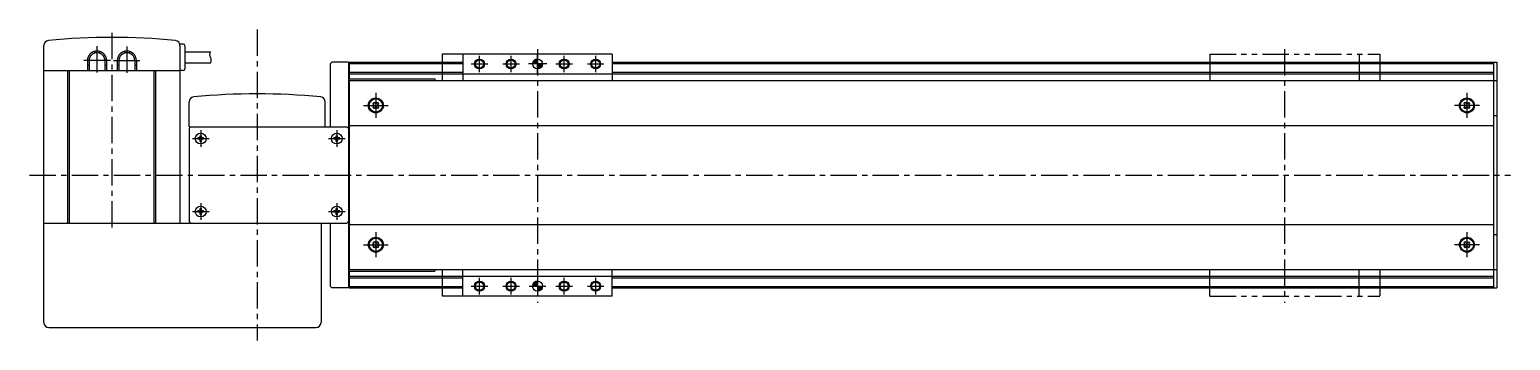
# Model space of a CAD drawing. Extents: x 0 to 1569, y -8 to 733.
# Drawn here: x 419 to 1311, y 545 to 733 of the extents above; entities that cross this region are included whole.
import ezdxf

# ---------------------------------------------------------------- set-up
doc = ezdxf.new("R2010")
doc.units = 0
doc.header["$LTSCALE"] = 0.5
doc.linetypes.add('CENTER', pattern=[50.8, 31.75, -6.35, 6.35, -6.35])
doc.linetypes.add('PHANTOM', pattern=[63.5, 31.75, -6.35, 6.35, -6.35, 6.35, -6.35])
for name, color, linetype in [('MSM_CENTER', 1, 'CENTER'), ('MSM_CONTINUOUS', 7, 'CONTINUOUS'), ('MSM_IMAGINARY', 6, 'PHANTOM'), ('MSM_NARROW', 5, 'CONTINUOUS')]:
    doc.layers.add(name, color=color, linetype=linetype)

# ---------------------------------------------------------------- blocks, each defined once
blk = doc.blocks.new('*U5')
at = {"layer": 'MSM_CONTINUOUS', "linetype": 'CONTINUOUS'}
for p, q in [((722.56, 580.12), (721.91, 579.15)), ((723.54, 580.77), (722.56, 580.12)), ((724.69, 581), (723.54, 580.77)), ((724.69, 580.77), (724.69, 581)), ((724.69, 580.77), (724.69, 580.12)), ((724.69, 580.12), (724.69, 579.15)), ((721.91, 579.15), (721.69, 578)), ((724.69, 579.15), (724.69, 578)), ((724.69, 578), (724.69, 576.85)), ((724.69, 576.85), (724.69, 575.88)), ((724.69, 575.88), (724.69, 575.23)), ((725.83, 575.23), (724.69, 575)), ((724.69, 575), (724.69, 575.23)), ((726.81, 575.88), (725.83, 575.23)), ((727.46, 576.85), (726.81, 575.88)), ((727.69, 578), (727.46, 576.85))]:
    blk.add_line(p, q, dxfattribs=at)
for points in [[(722.56, 580.12), (721.91, 579.15), (724.69, 579.15)], [(723.54, 580.77), (722.56, 580.12), (724.69, 580.12)], [(724.69, 581), (723.54, 580.77), (724.69, 580.77)], [(721.91, 579.15), (721.69, 578), (724.69, 578)], [(724.69, 578), (724.69, 576.85), (727.46, 576.85)], [(724.69, 576.85), (724.69, 575.88), (726.81, 575.88)], [(724.69, 575.88), (724.69, 575.23), (725.83, 575.23)]]:
    blk.add_solid(points, dxfattribs=at)
at = {"layer": 'MSM_CONTINUOUS', "linetype": 'CONTINUOUS', "extrusion": (0, 0, -1)}
for points in [[(-722.56, 580.12), (-724.69, 580.12), (-724.69, 579.15)], [(-723.54, 580.77), (-724.69, 580.77), (-724.69, 580.12)], [(-721.91, 579.15), (-724.69, 579.15), (-724.69, 578)], [(-724.69, 578), (-727.69, 578), (-727.46, 576.85)], [(-724.69, 576.85), (-727.46, 576.85), (-726.81, 575.88)], [(-724.69, 575.88), (-726.81, 575.88), (-725.83, 575.23)], [(-724.69, 575.23), (-725.83, 575.23), (-724.69, 575)]]:
    blk.add_solid(points, dxfattribs=at)
blk = doc.blocks.new('*U6')
at = {"layer": 'MSM_CONTINUOUS', "linetype": 'CONTINUOUS'}
for p, q in [((722.56, 714.12), (721.91, 713.15)), ((723.54, 714.77), (722.56, 714.12)), ((724.69, 715), (723.54, 714.77)), ((724.69, 714.77), (724.69, 715)), ((724.69, 714.77), (724.69, 714.12)), ((724.69, 714.12), (724.69, 713.15)), ((721.91, 713.15), (721.69, 712)), ((724.69, 713.15), (724.69, 712)), ((724.69, 712), (724.69, 710.85)), ((724.69, 710.85), (724.69, 709.88)), ((724.69, 709.88), (724.69, 709.23)), ((725.83, 709.23), (724.69, 709)), ((724.69, 709), (724.69, 709.23)), ((726.81, 709.88), (725.83, 709.23)), ((727.46, 710.85), (726.81, 709.88)), ((727.69, 712), (727.46, 710.85))]:
    blk.add_line(p, q, dxfattribs=at)
for points in [[(722.56, 714.12), (721.91, 713.15), (724.69, 713.15)], [(723.54, 714.77), (722.56, 714.12), (724.69, 714.12)], [(724.69, 715), (723.54, 714.77), (724.69, 714.77)], [(721.91, 713.15), (721.69, 712), (724.69, 712)], [(724.69, 712), (724.69, 710.85), (727.46, 710.85)], [(724.69, 710.85), (724.69, 709.88), (726.81, 709.88)], [(724.69, 709.88), (724.69, 709.23), (725.83, 709.23)]]:
    blk.add_solid(points, dxfattribs=at)
at = {"layer": 'MSM_CONTINUOUS', "linetype": 'CONTINUOUS', "extrusion": (0, 0, -1)}
for points in [[(-722.56, 714.12), (-724.69, 714.12), (-724.69, 713.15)], [(-723.54, 714.77), (-724.69, 714.77), (-724.69, 714.12)], [(-721.91, 713.15), (-724.69, 713.15), (-724.69, 712)], [(-724.69, 712), (-727.69, 712), (-727.46, 710.85)], [(-724.69, 710.85), (-727.46, 710.85), (-726.81, 709.88)], [(-724.69, 709.88), (-726.81, 709.88), (-725.83, 709.23)], [(-724.69, 709.23), (-725.83, 709.23), (-724.69, 709)]]:
    blk.add_solid(points, dxfattribs=at)

msp = doc.modelspace()

# ---------------------------------------------------------------- linework, layer by layer
at = {"layer": 'MSM_CENTER'}
for p, q in [((555.69, 732.74), (555.69, 545.29)), ((468.19, 730.83), (468.19, 611.72)), ((467.23, 714), (451.15, 714)), ((459.19, 722.75), (459.19, 705.91)), ((469.15, 714), (485.23, 714)), ((477.19, 722.5), (477.19, 705.66)), ((689.69, 707), (689.69, 717)), ((708.69, 707), (708.69, 717)), ((724.69, 720.99), (724.69, 568.01)), ((724.69, 706.46), (724.69, 717.54)), ((740.69, 707), (740.69, 717)), ((759.69, 707), (759.69, 717)), ((1174.69, 720.99), (1174.69, 568.01)), ((684.69, 712), (694.69, 712)), ((703.69, 712), (713.69, 712)), ((730.23, 712), (719.15, 712)), ((735.69, 712), (745.69, 712)), ((754.69, 712), (764.69, 712)), ((627.19, 694.5), (627.19, 679.5)), ((1284.69, 694.5), (1284.69, 679.5)), ((619.69, 687), (634.69, 687)), ((1292.19, 687), (1277.19, 687)), ((521.69, 672), (521.69, 662)), ((603.69, 672), (603.69, 662)), ((516.69, 667), (526.69, 667)), ((598.69, 667), (608.69, 667)), ((418.59, 645), (1310.88, 645)), ((521.69, 628), (521.69, 618)), ((603.69, 628), (603.69, 618)), ((516.69, 623), (526.69, 623)), ((598.69, 623), (608.69, 623)), ((627.19, 610.5), (627.19, 595.5)), ((1284.69, 610.5), (1284.69, 595.5)), ((619.69, 603), (634.69, 603)), ((1292.19, 603), (1277.19, 603)), ((689.69, 573), (689.69, 583)), ((708.69, 573), (708.69, 583)), ((740.69, 573), (740.69, 583)), ((759.69, 573), (759.69, 583)), ((684.69, 578), (694.69, 578)), ((703.69, 578), (713.69, 578)), ((719.69, 578), (729.69, 578)), ((735.69, 578), (745.69, 578)), ((754.69, 578), (764.69, 578))]:
    msp.add_line(p, q, dxfattribs=at)
at = {"layer": 'MSM_CONTINUOUS'}
for p, q in [((427.19, 556), (427.19, 723.18)), ((511.19, 724), (509.07, 724)), ((509.19, 723.18), (509.19, 616)), ((512.19, 723), (512.19, 709)), ((453.44, 714), (453.44, 708)), ((454.44, 714), (454.44, 708)), ((457.69, 719.55), (457.69, 718.51)), ((460.69, 719.55), (460.69, 718.51)), ((463.94, 714), (463.94, 708)), ((464.94, 714), (464.94, 708)), ((471.44, 714), (471.44, 708)), ((472.44, 714), (472.44, 708)), ((475.69, 719.55), (475.69, 718.51)), ((478.69, 719.55), (478.69, 718.51)), ((481.94, 714), (481.94, 708)), ((482.94, 714), (482.94, 708)), ((512.19, 719.4), (527.59, 719.4)), ((769.69, 718), (679.69, 718)), ((679.69, 718), (679.69, 702)), ((769.69, 718), (769.69, 702)), ((427.19, 708), (509.19, 708)), ((441.69, 616), (441.69, 708)), ((442.69, 616), (442.69, 708)), ((454.44, 711), (453.44, 711)), ((464.94, 711), (463.94, 711)), ((472.44, 711), (471.44, 711)), ((482.94, 711), (481.94, 711)), ((493.69, 616), (493.69, 708)), ((494.69, 616), (494.69, 708)), ((511.19, 708), (509.19, 708)), ((512.19, 712.6), (527.59, 712.6)), ((600.69, 713), (599.69, 712)), ((599.69, 712), (599.69, 674)), ((610.69, 713), (600.69, 713)), ((610.69, 713), (610.69, 577)), ((611.19, 713), (611.19, 703)), ((611.19, 713), (679.69, 713)), ((611.19, 712.21), (679.69, 712.21)), ((611.19, 707), (679.69, 707)), ((611.19, 706), (1300.69, 706)), ((769.69, 713), (1302.69, 713)), ((769.69, 712.21), (1300.69, 712.21)), ((769.69, 707), (1300.69, 707)), ((1300.69, 713), (1300.69, 577)), ((1302.69, 713), (1302.69, 577)), ((610.69, 703), (662.69, 703)), ((611.19, 702), (1302.69, 702)), ((611.19, 702), (611.19, 588)), ((662.69, 703), (662.69, 702)), ((514.69, 674), (514.69, 689.18)), ((596.69, 674), (596.69, 689.18)), ((626.03, 688.81), (625.37, 688.16)), ((625.37, 688.16), (625.87, 687.66)), ((626.52, 688.32), (626.03, 688.81)), ((628.34, 688.81), (627.85, 688.32)), ((629, 688.16), (628.34, 688.81)), ((628.5, 687.66), (629, 688.16)), ((1283.53, 688.81), (1282.87, 688.16)), ((1282.87, 688.16), (1283.37, 687.66)), ((1284.02, 688.32), (1283.53, 688.81)), ((1285.84, 688.81), (1285.35, 688.32)), ((1286.5, 688.16), (1285.84, 688.81)), ((1286, 687.66), (1286.5, 688.16)), ((625.87, 686.34), (625.37, 685.84)), ((625.37, 685.84), (626.03, 685.19)), ((626.03, 685.19), (626.52, 685.68)), ((627.85, 685.68), (628.34, 685.19)), ((628.34, 685.19), (629, 685.84)), ((629, 685.84), (628.5, 686.34)), ((1283.37, 686.34), (1282.87, 685.84)), ((1282.87, 685.84), (1283.53, 685.19)), ((1283.53, 685.19), (1284.02, 685.68)), ((1285.35, 685.68), (1285.84, 685.19)), ((1285.84, 685.19), (1286.5, 685.84)), ((1286.5, 685.84), (1286, 686.34)), ((1300.69, 680.87), (1302.69, 680.87)), ((514.69, 674), (609.69, 674)), ((514.69, 673), (515.69, 674)), ((514.69, 673), (514.69, 617)), ((609.69, 674), (610.69, 673)), ((610.69, 674.8), (1300.69, 674.8)), ((519.94, 666.6), (519.94, 667.4)), ((520.79, 667.4), (519.94, 667.4)), ((520.79, 666.6), (519.94, 666.6)), ((521.29, 668.75), (522.09, 668.75)), ((521.29, 667.9), (521.29, 668.75)), ((521.29, 665.25), (521.29, 666.1)), ((521.29, 665.25), (522.09, 665.25)), ((522.09, 667.9), (522.09, 668.75)), ((522.09, 665.25), (522.09, 666.1)), ((523.44, 667.4), (522.59, 667.4)), ((523.44, 666.6), (522.59, 666.6)), ((523.44, 666.6), (523.44, 667.4)), ((601.94, 666.6), (601.94, 667.4)), ((602.79, 667.4), (601.94, 667.4)), ((602.79, 666.6), (601.94, 666.6)), ((603.29, 668.75), (604.09, 668.75)), ((603.29, 667.9), (603.29, 668.75)), ((603.29, 665.25), (603.29, 666.1)), ((603.29, 665.25), (604.09, 665.25)), ((604.09, 667.9), (604.09, 668.75)), ((604.09, 665.25), (604.09, 666.1)), ((605.44, 667.4), (604.59, 667.4)), ((605.44, 666.6), (604.59, 666.6)), ((605.44, 666.6), (605.44, 667.4)), ((521.29, 624.75), (522.09, 624.75)), ((521.29, 623.9), (521.29, 624.75)), ((522.09, 623.9), (522.09, 624.75)), ((603.29, 624.75), (604.09, 624.75)), ((603.29, 623.9), (603.29, 624.75)), ((604.09, 623.9), (604.09, 624.75)), ((427.19, 616), (609.69, 616)), ((514.69, 617), (515.69, 616)), ((519.94, 622.6), (519.94, 623.4)), ((520.79, 623.4), (519.94, 623.4)), ((520.79, 622.6), (519.94, 622.6)), ((521.29, 621.25), (521.29, 622.1)), ((521.29, 621.25), (522.09, 621.25)), ((522.09, 621.25), (522.09, 622.1)), ((523.44, 623.4), (522.59, 623.4)), ((523.44, 622.6), (522.59, 622.6)), ((523.44, 622.6), (523.44, 623.4)), ((594.19, 616), (594.19, 556)), ((599.69, 616), (599.69, 578)), ((601.94, 622.6), (601.94, 623.4)), ((602.79, 623.4), (601.94, 623.4)), ((602.79, 622.6), (601.94, 622.6)), ((603.29, 621.25), (603.29, 622.1)), ((603.29, 621.25), (604.09, 621.25)), ((604.09, 621.25), (604.09, 622.1)), ((605.44, 623.4), (604.59, 623.4)), ((605.44, 622.6), (604.59, 622.6)), ((605.44, 622.6), (605.44, 623.4)), ((609.69, 616), (610.69, 617)), ((610.69, 615.2), (1300.69, 615.2)), ((1300.69, 609.12), (1302.69, 609.12)), ((626.03, 604.81), (625.37, 604.16)), ((625.37, 604.16), (625.87, 603.66)), ((625.87, 602.34), (625.37, 601.84)), ((625.37, 601.84), (626.03, 601.19)), ((626.52, 604.32), (626.03, 604.81)), ((626.03, 601.19), (626.52, 601.68)), ((628.34, 604.81), (627.85, 604.32)), ((627.85, 601.68), (628.34, 601.19)), ((629, 604.16), (628.34, 604.81)), ((628.34, 601.19), (629, 601.84)), ((628.5, 603.66), (629, 604.16)), ((629, 601.84), (628.5, 602.34)), ((1283.53, 604.81), (1282.87, 604.16)), ((1282.87, 604.16), (1283.37, 603.66)), ((1283.37, 602.34), (1282.87, 601.84)), ((1282.87, 601.84), (1283.53, 601.19)), ((1284.02, 604.32), (1283.53, 604.81)), ((1283.53, 601.19), (1284.02, 601.68)), ((1285.84, 604.81), (1285.35, 604.32)), ((1285.35, 601.68), (1285.84, 601.19)), ((1286.5, 604.16), (1285.84, 604.81)), ((1285.84, 601.19), (1286.5, 601.84)), ((1286, 603.66), (1286.5, 604.16)), ((1286.5, 601.84), (1286, 602.34)), ((610.69, 587), (662.69, 587)), ((611.19, 588), (1302.69, 588)), ((611.19, 587), (611.19, 577)), ((611.19, 584), (1300.69, 584)), ((611.19, 583), (679.69, 583)), ((662.69, 588), (662.69, 587)), ((679.69, 572), (679.69, 588)), ((769.69, 572), (769.69, 588)), ((769.69, 583), (1300.69, 583)), ((599.69, 578), (600.69, 577)), ((610.69, 577), (600.69, 577)), ((611.19, 577.79), (679.69, 577.79)), ((611.19, 577), (679.69, 577)), ((769.69, 572), (679.69, 572)), ((769.69, 577.79), (1300.69, 577.79)), ((769.69, 577), (1302.69, 577)), ((430.19, 553), (591.19, 553))]:
    msp.add_line(p, q, dxfattribs=at)
for centre, radius in [((689.69, 712), 2.46), ((708.69, 712), 2.46), ((724.69, 712), 3), ((740.69, 712), 2.46), ((759.69, 712), 2.46), ((627.19, 687), 4.5), ((627.19, 687), 4.15), ((627.19, 687), 4), ((625.44, 687), 0.25), ((627.19, 688.75), 0.25), ((628.94, 687), 0.25), ((1284.69, 687), 4.5), ((1284.69, 687), 4.15), ((1284.69, 687), 4), ((1282.94, 687), 0.25), ((1284.69, 688.75), 0.25), ((1286.44, 687), 0.25), ((627.19, 685.25), 0.25), ((1284.69, 685.25), 0.25), ((521.69, 667), 3.25), ((603.69, 667), 3.25), ((521.69, 623), 3.25), ((603.69, 623), 3.25), ((627.19, 603), 4.5), ((627.19, 603), 4.15), ((627.19, 603), 4), ((1284.69, 603), 4.5), ((1284.69, 603), 4.15), ((1284.69, 603), 4), ((625.44, 603), 0.25), ((627.19, 604.75), 0.25), ((627.19, 601.25), 0.25), ((628.94, 603), 0.25), ((1282.94, 603), 0.25), ((1284.69, 604.75), 0.25), ((1284.69, 601.25), 0.25), ((1286.44, 603), 0.25), ((689.69, 578), 2.46), ((708.69, 578), 2.46), ((724.69, 578), 3), ((740.69, 578), 2.46), ((759.69, 578), 2.46)]:
    msp.add_circle(centre, radius, dxfattribs=at)
for centre, radius, start, end in [((430.19, 723.18), 3, 95.49264, 180), ((468.19, 328), 400, 84.50736, 95.49264), ((506.19, 723.18), 3, 0, 84.50736), ((511.19, 723), 1, 0, 90), ((459.19, 714), 5.75, 0, 180), ((459.19, 714), 4.75, 0, 180), ((477.19, 714), 5.75, 0, 180), ((477.19, 714), 4.75, 0, 180), ((511.19, 709), 1, 270, 0), ((517.69, 689.18), 3, 95.49262, 180), ((555.69, 294), 400, 84.50736, 95.49264), ((593.69, 689.18), 3, 0, 84.50738), ((625.21, 687), 0.94, 315.00159, 44.99936), ((627.19, 688.98), 0.94, 224.99992, 315.00077), ((629.16, 687), 0.94, 134.99794, 225.00309), ((1282.71, 687), 0.94, 315.00159, 44.99936), ((1284.69, 688.98), 0.94, 224.99992, 315.00077), ((1286.66, 687), 0.94, 134.99794, 225.00309), ((627.19, 685.02), 0.94, 44.9995, 135.00188), ((1284.69, 685.02), 0.94, 44.9995, 135.00188), ((520.79, 667.9), 0.5, 270, 0), ((520.79, 666.1), 0.5, 0, 90), ((522.59, 667.9), 0.5, 180, 270), ((522.59, 666.1), 0.5, 90, 180), ((602.79, 667.9), 0.5, 270, 0), ((602.79, 666.1), 0.5, 0, 90), ((604.59, 667.9), 0.5, 180, 270), ((604.59, 666.1), 0.5, 90, 180), ((520.79, 623.9), 0.5, 270, 0), ((520.79, 622.1), 0.5, 0, 90), ((522.59, 623.9), 0.5, 180, 270), ((522.59, 622.1), 0.5, 90, 180), ((602.79, 623.9), 0.5, 270, 0), ((602.79, 622.1), 0.5, 0, 90), ((604.59, 623.9), 0.5, 180, 270), ((604.59, 622.1), 0.5, 90, 180), ((625.21, 603), 0.94, 315.00159, 44.99936), ((627.19, 604.98), 0.94, 224.99992, 315.00077), ((627.19, 601.02), 0.94, 44.9995, 135.00188), ((629.16, 603), 0.94, 134.99794, 225.00309), ((1282.71, 603), 0.94, 315.00159, 44.99936), ((1284.69, 604.98), 0.94, 224.99992, 315.00077), ((1284.69, 601.02), 0.94, 44.9995, 135.00188), ((1286.66, 603), 0.94, 134.99794, 225.00309), ((430.19, 556), 3, 180, 270), ((591.19, 556), 3, 270, 0)]:
    msp.add_arc(centre, radius, start, end, dxfattribs=at)
at = {"layer": 'MSM_IMAGINARY'}
for p, q in [((667.19, 718), (667.19, 702)), ((679.69, 718), (667.19, 718)), ((1129.69, 718), (1129.69, 702)), ((1129.69, 718), (1232.19, 718)), ((1219.69, 718), (1219.69, 702)), ((1232.19, 718), (1232.19, 702)), ((667.19, 588), (667.19, 572)), ((1129.69, 572), (1129.69, 588)), ((1219.69, 572), (1219.69, 588)), ((1232.19, 588), (1232.19, 572)), ((679.69, 572), (667.19, 572)), ((1129.69, 572), (1232.19, 572))]:
    msp.add_line(p, q, dxfattribs=at)
at = {"layer": 'MSM_NARROW'}
for centre in [(689.69, 712), (708.69, 712), (740.69, 712), (759.69, 712), (689.69, 578), (708.69, 578), (740.69, 578), (759.69, 578)]:
    msp.add_circle(centre, 3, dxfattribs=at)
for centre, start, end in [((530.2, 717.65), 146.12863, 212.77908), ((524.92, 714.25), 328.29996, 32.77908)]:
    msp.add_arc(centre, 3.14, start, end, dxfattribs=at)

# ---------------------------------------------------------------- block references
at = {"layer": 'MSM_CONTINUOUS', "linetype": 'CONTINUOUS'}
for name in ['*U6', '*U5']:
    msp.add_blockref(name, (0, 0), dxfattribs=at)

doc.saveas('drawing.dxf')
